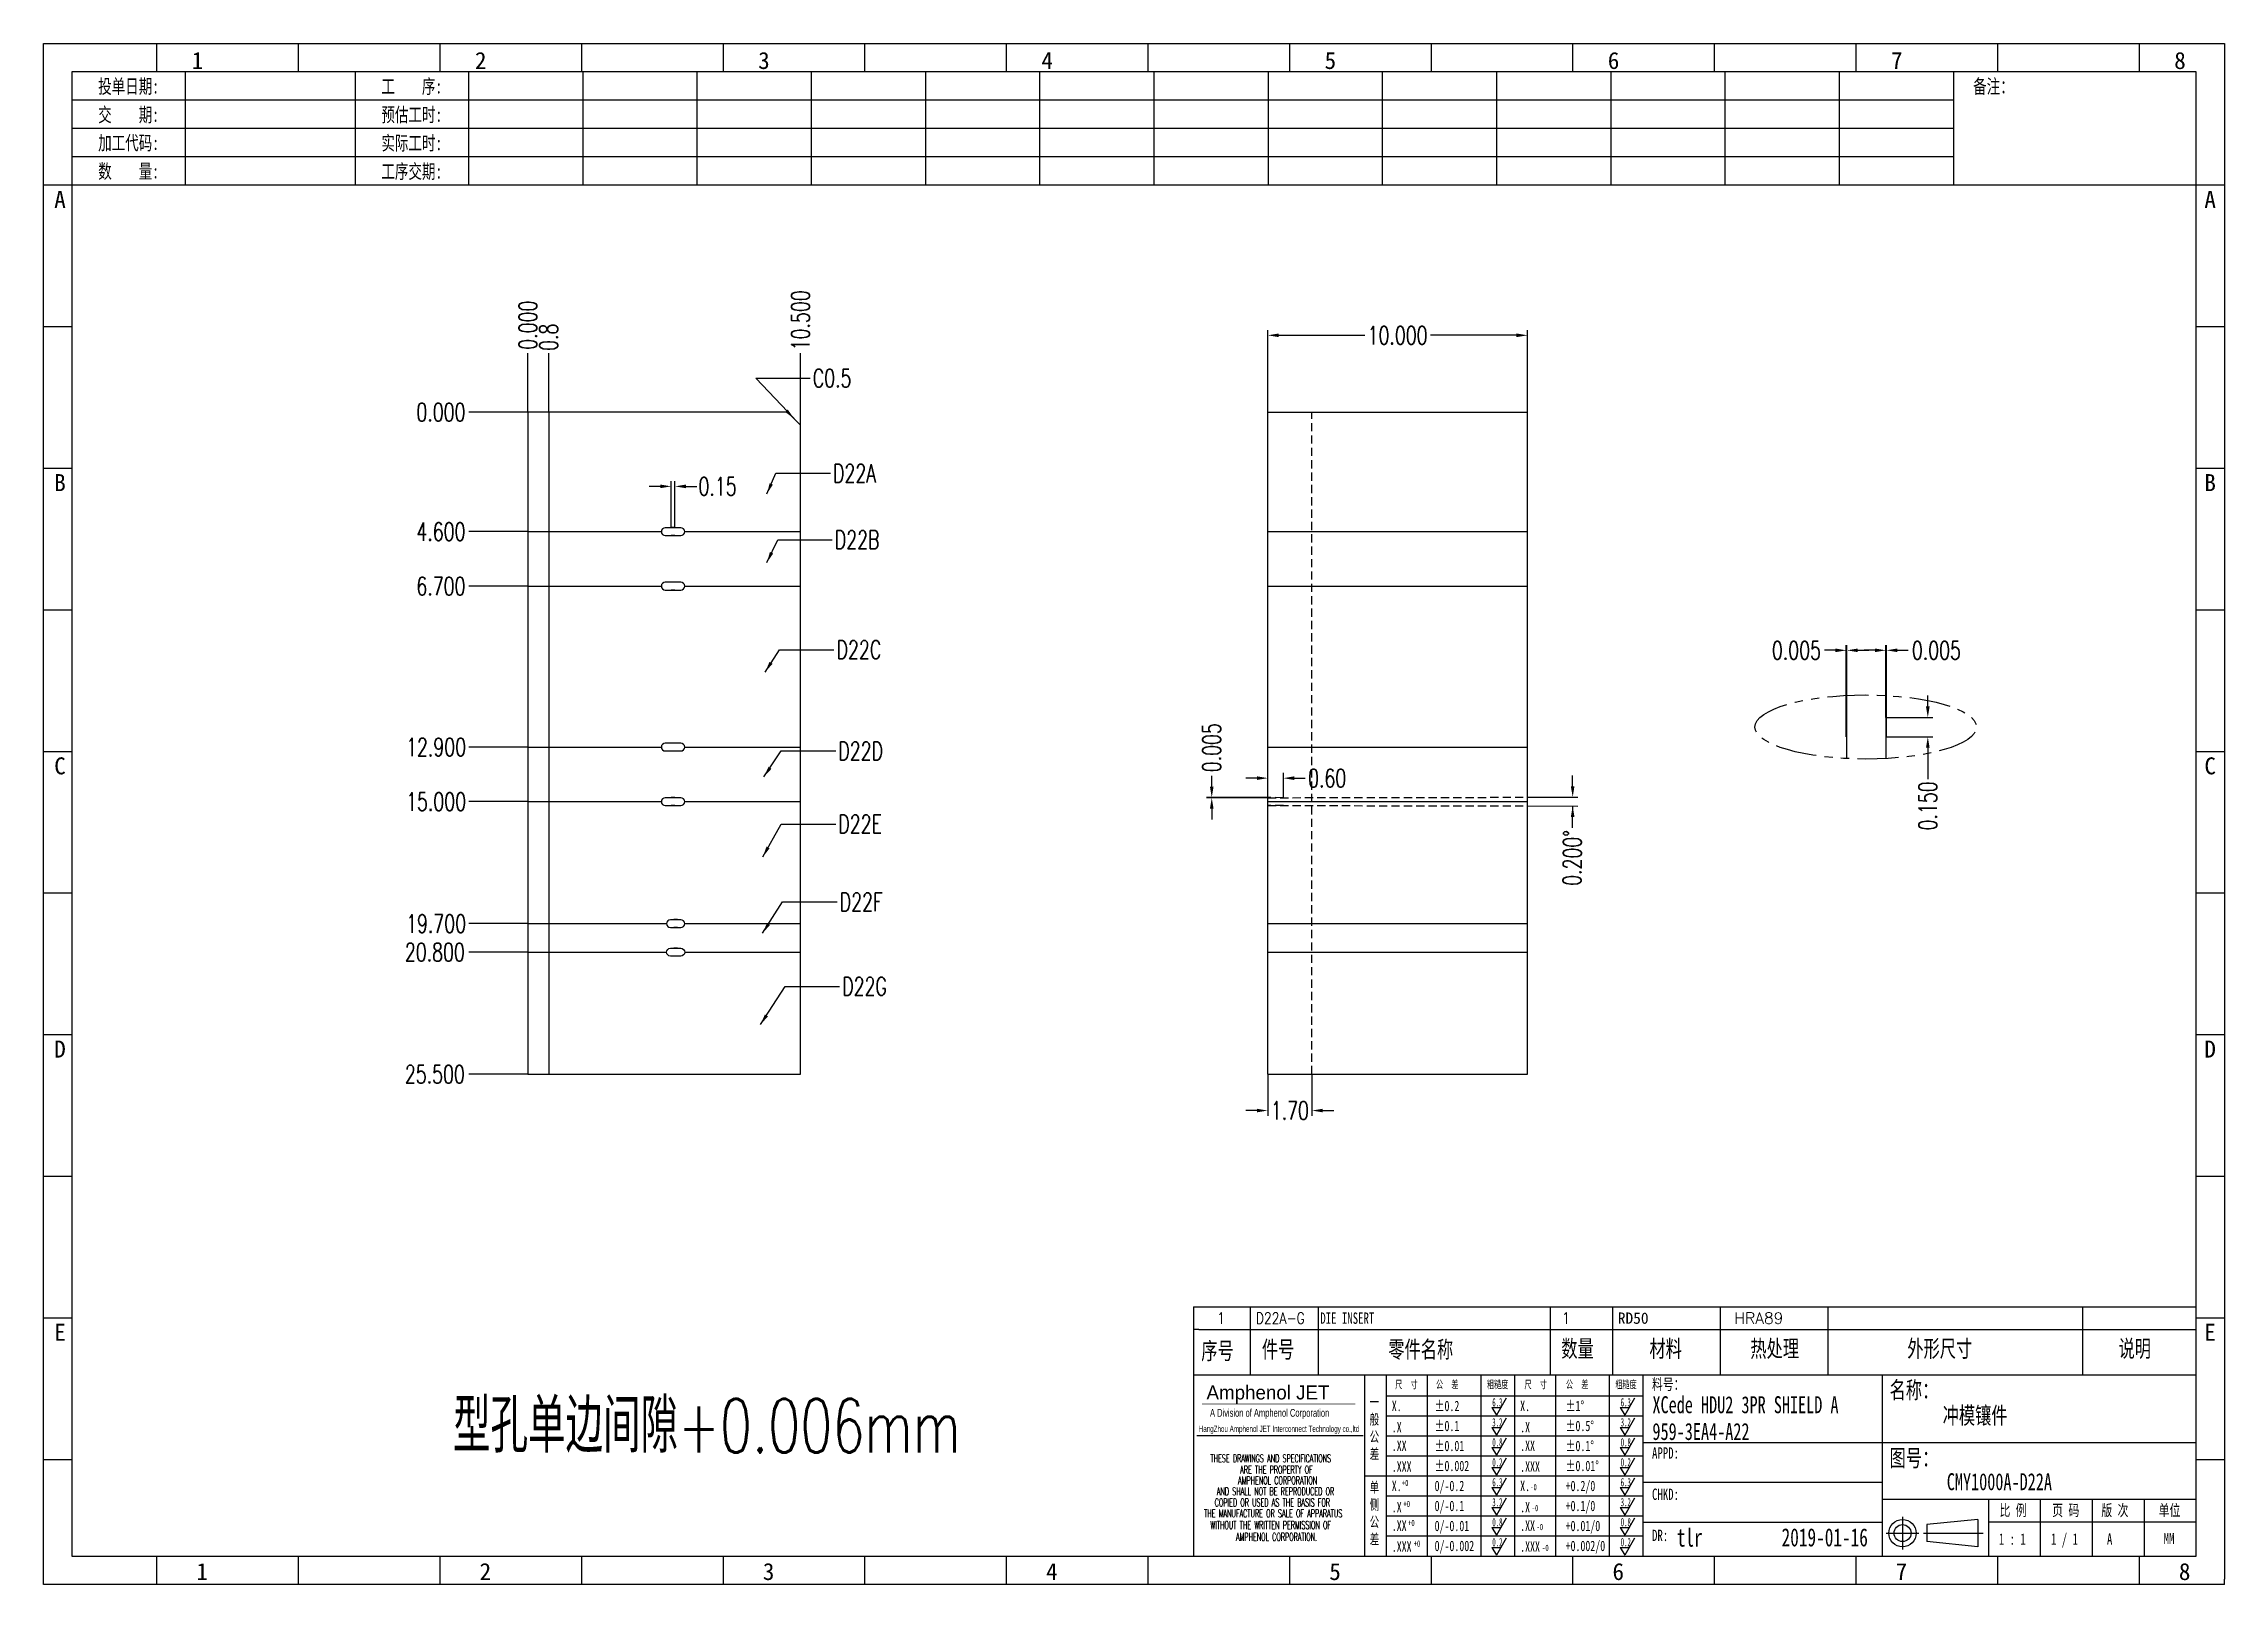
# Model space of a CAD drawing. Header units: millimetres. Extents: x -2852 to 5627, y -2271 to 1849.
# Drawn here: x -2600.2 to -2516.2, y -67.6 to -8.2 of the extents above; entities that cross this region are included whole.
import ezdxf
from ezdxf.enums import TextEntityAlignment as Align

# ---------------------------------------------------------------- set-up
doc = ezdxf.new("R2010")
doc.units = ezdxf.units.MM
doc.header["$PDSIZE"] = 3
doc.linetypes.add('DASHED2', pattern=[9.524999999999999, 6.35, -3.175])
doc.linetypes.add('PHANTOM', pattern=[63.50000000000001, 31.75, -6.35, 6.35, -6.35, 6.35, -6.35])
for name, color, linetype in [('1', 7, 'Continuous'), ('11', 4, 'DASHED2'), ('41', 1, 'Continuous'), ('D03', 7, 'Continuous'), ('PUNCH', 1, 'Continuous')]:
    doc.layers.add(name, color=color, linetype=linetype)
doc.styles.add('CH', font='仿宋_GB2312_0.ttf')
doc.styles.add('jet01', font='simplex.shx', dxfattribs={"width": 0.7, "bigfont": 'hztxt.shx'})
doc.styles.add('jet02', font='simplex.shx', dxfattribs={"width": 0.7})
doc.styles.add('SIMPLEX', font='SIMPLEX')
doc.styles.get("Standard").update_dxf_attribs({"font": '仿宋_GB2312_0.ttf', "width": 0.7})
doc.styles.add('TEXTSTYLE_1', font='TRIUMB.TTF')
doc.styles.add('TEXTSTYLE_2', font='TRIUM.TTF')
doc.styles.add('tk', font='', dxfattribs={"width": 0.7})
doc.styles.add('tk 2', font='仿宋_GB2312_0.ttf', dxfattribs={"width": 0.65})
doc.styles.add('tk 4', font='simplex.shx', dxfattribs={"width": 0.65, "bigfont": 'bigfont.shx'})
doc.styles.get('tk').set_extended_font_data('NSimSun')
doc.dimstyles.new('jet02', dxfattribs={"dimtxt": 3.5, "dimasz": 2.1, "dimexe": 1, "dimexo": 0, "dimgap": 0.5, "dimtad": 0, "dimtoh": 1, "dimdec": 3, "dimzin": 9, "dimdsep": 46, "dimtxsty": 'jet02', "dimcen": 0, "dimclrt": 256, "dimazin": 2, "dimtfac": 1, "dimtdec": 3, "dimtofl": 0, "dimtmove": 0, "dimatfit": 1, "dimfxl": 1, "dimarcsym": 0})

msp = doc.modelspace()

# ---------------------------------------------------------------- texts
at = {"layer": '1', "ltscale": 0.05, "style": 'jet01', "width": 0.7}
msp.add_text('型孔单边间隙+0.006mm', height=2.064003002332356, dxfattribs=at).set_placement((-2584.420259278784, -62.49060454905657))
at = {"layer": '41', "ltscale": 0.05, "char_height": 0.7000000000000001, "attachment_point": 4, "style": 'jet02'}
for s, insert in [('C0.5', (-2570.561991040591, -21.10760470453033)), ('D22A', (-2569.782560809266, -24.77055227090705)), ('D22B', (-2569.714555197849, -27.32996353853514)), ('D22C', (-2569.646575316891, -31.565428520154)), ('D22D', (-2569.578827010091, -35.46757405790004)), ('D22E', (-2569.578955662402, -38.27980360987885)), ('D22F', (-2569.524741578689, -41.28061325826593)), ('D22G', (-2569.429461677408, -44.53233889615103))]:
    msp.add_mtext(s, dxfattribs=dict(at, insert=insert))

# ---------------------------------------------------------------- blocks, each defined once
blk = doc.blocks.new('A3-N')
at = {"layer": '1', "color": 1}
for p, q in [((0, 0), (-1.137e-13, 296.727272727273)), ((-1.137e-13, 296.727272727273), (420, 296.727272727273)), ((21.81818181818181, 291.2727272727275), (21.81818181818181, 296.727272727273)), ((49.09090909090912, 291.2727272727275), (49.09090909090912, 296.727272727273)), ((76.36363636363637, 291.2727272727275), (76.36363636363637, 296.727272727273)), ((103.6363636363636, 291.2727272727275), (103.6363636363636, 296.727272727273)), ((103.6363636363636, 291.2727272727275), (103.6363636363636, 296.727272727273)), ((103.6363636363636, 291.2727272727275), (103.6363636363636, 296.727272727273)), ((130.9090909090909, 291.2727272727275), (130.9090909090909, 296.727272727273)), ((158.1818181818182, 291.2727272727275), (158.1818181818182, 296.727272727273)), ((185.4545454545454, 291.2727272727275), (185.4545454545454, 296.727272727273)), ((212.7272727272726, 291.2727272727275), (212.7272727272726, 296.727272727273)), ((239.9999999999999, 291.2727272727275), (239.9999999999999, 296.727272727273)), ((267.2727272727273, 291.2727272727275), (267.2727272727273, 296.727272727273)), ((294.5454545454545, 291.2727272727275), (294.5454545454545, 296.727272727273)), ((321.8181818181818, 291.2727272727275), (321.8181818181818, 296.727272727273)), ((349.0909090909091, 291.2727272727275), (349.0909090909091, 296.727272727273)), ((376.3636363636364, 291.2727272727275), (376.3636363636364, 296.727272727273)), ((403.6363636363636, 291.2727272727275), (403.6363636363636, 296.727272727273)), ((420, 296.727272727273), (420, 1)), ((5.454545454545439, 269.4545454545457), (0, 269.4545454545457)), ((420, 269.4545454545455), (414.5454545454545, 269.4545454545455)), ((5.454545454545439, 242.1818181818185), (0, 242.1818181818185)), ((420, 242.1818181818182), (414.5454545454545, 242.1818181818182)), ((5.454545454545439, 214.909090909091), (0, 214.909090909091)), ((420, 214.909090909091), (414.5454545454545, 214.909090909091)), ((5.454545454545439, 187.6363636363637), (0, 187.6363636363637)), ((420, 187.6363636363635), (414.5454545454545, 187.6363636363635)), ((5.454545454545439, 160.3636363636365), (0, 160.3636363636365)), ((420, 160.3636363636365), (414.5454545454545, 160.3636363636365)), ((5.454545454545439, 133.090909090909), (0, 133.090909090909)), ((420, 133.090909090909), (414.5454545454545, 133.090909090909)), ((5.454545454545439, 105.818181818182), (0, 105.818181818182)), ((420, 105.8181818181818), (414.5454545454545, 105.8181818181818)), ((5.454545454545439, 78.5454545454545), (0, 78.5454545454545)), ((420, 78.5454545454545), (414.5454545454545, 78.5454545454545)), ((5.454545454545439, 51.27272727272748), (0, 51.27272727272748)), ((420, 51.27272727272725), (414.5454545454545, 51.27272727272725)), ((222.4545454545454, 49.09090909090901), (221.4545454545454, 49.09090909090901)), ((221.4545454545454, 49.09090909090901), (221.4545454545454, 40.36363636363649)), ((222.4545454545454, 49.09090909090901), (414.5454545454545, 49.09090909090901)), ((232.3636363636363, 49.09090909090901), (232.3636363636363, 40.36363636363649)), ((245.4545454545454, 49.09090909090901), (245.4545454545454, 40.36363636363649)), ((290.1818181818181, 49.09090909090901), (290.1818181818181, 40.36363636363649)), ((302.1818181818181, 49.09090909090901), (302.1818181818181, 40.36363636363649)), ((322.9090909090909, 49.09090909090901), (322.9090909090909, 40.36363636363649)), ((343.6363636363636, 49.09090909090901), (343.6363636363636, 40.36363636363649)), ((392.7272727272727, 40.36363636363649), (392.7272727272727, 49.09090909090901)), ((258.5533064032426, 40.3574197317871), (258.5533064032426, 5.442112190846728)), ((266.4545064032425, 40.3574197317871), (266.4545064032425, 5.442112190846728)), ((276.7805791305153, 40.36363636363649), (276.7805791305153, 5.454545454545496)), ((291.1818181818181, 40.36363636363649), (291.1818181818181, 5.448328822696112)), ((301.507851857788, 40.36985299548564), (301.507851857788, 5.46076208639488)), ((308.0078518577881, 40.36363636363649), (308.0078518577881, 5.448328822696112)), ((354.0909090909091, 40.36363636363649), (354.0909090909091, 5.448328822696112)), ((308.0078518577881, 32.39211219084655), (258.5533064032425, 32.39211219084655)), ((308.007851857788, 28.54211219084664), (258.5533064032425, 28.54211219084664)), ((414.5454545454545, 27.27272727272725), (308.0078518577881, 27.27272727272725)), ((5.454545454545439, 24), (0, 24)), ((308.007851857788, 24.69211219084673), (258.5533064032425, 24.69211219084673)), ((420, 24), (414.5454545454545, 24)), ((308.007851857788, 16.99211219084691), (258.5533064032425, 16.99211219084691)), ((354.090909090909, 19.63014700451413), (308.0078518577881, 19.63014700451413)), ((308.007851857788, 13.14211219084655), (258.5533064032425, 13.14211219084655)), ((414.5454545454545, 16.36363636363649), (354.090909090909, 16.36363636363649)), ((374.5454545454545, 16.36363636363649), (374.5454545454545, 5.454545454545496)), ((384.5454545454545, 16.36363636363649), (384.5454545454545, 5.454545454545496)), ((394.5454545454545, 16.36363636363649), (394.5454545454545, 5.454545454545496)), ((404.5454545454545, 16.36363636363649), (404.5454545454545, 5.454545454545496)), ((308.007851857788, 9.292112190846638), (258.5533064032425, 9.292112190846638)), ((308.0078518577881, 11.99378336815062), (354.090909090909, 11.99378336815062)), ((372.5072927407152, 12.48573881854281), (362.6891109225334, 11.50392063672462)), ((362.6891109225334, 11.50392063672462), (362.6891109225334, 8.231193363997136)), ((372.5072927407152, 12.48573881854281), (372.5072927407152, 7.249375182178937)), ((414.5454545454545, 12), (374.5454545454545, 12)), ((21.81818181818181, 0), (21.81818181818181, 5.454545454545496)), ((49.09090909090912, 0), (49.09090909090912, 5.454545454545496)), ((76.36363636363637, 0), (76.36363636363637, 5.454545454545496)), ((103.6363636363636, 0), (103.6363636363636, 5.454545454545496)), ((130.9090909090909, 0), (130.9090909090909, 5.454545454545496)), ((158.1818181818182, 0), (158.1818181818182, 5.454545454545496)), ((185.4545454545454, 0), (185.4545454545454, 5.454545454545496)), ((212.7272727272726, 0), (212.7272727272726, 5.454545454545496)), ((239.9999999999999, 0), (239.9999999999999, 5.454545454545496)), ((267.2727272727273, 0), (267.2727272727273, 5.454545454545496)), ((294.5454545454545, 0), (294.5454545454545, 5.454545454545496)), ((321.8181818181818, 0), (321.8181818181818, 5.454545454545496)), ((349.0909090909091, 0), (349.0909090909091, 5.454545454545496)), ((372.5072927407152, 7.249375182178937), (362.6891109225334, 8.231193363997136)), ((376.3636363636364, 0), (376.3636363636364, 5.454545454545496)), ((403.6363636363636, 0), (403.6363636363636, 5.454545454545496)), ((1, 0), (0, 0)), ((420, 0), (1, 0)), ((420, 0), (420, 1))]:
    blk.add_line(p, q, dxfattribs=at)
at = {"layer": '1'}
for p, q in [((414.5454545454545, 278.1818181818185), (414.5454545454545, 284.727272727273)), ((221.4545454545453, 40.36363636363649), (221.4545454545453, 5.448328822696112)), ((221.4545454545454, 40.36363636363649), (414.5454545454545, 40.36363636363649)), ((221.4545454545454, 40.36363636363649), (414.5454545454545, 40.36363636363649)), ((254.407851857788, 40.36363636363649), (254.407851857788, 5.448328822696112)), ((283.2805791305153, 40.36363636363649), (283.2805791305153, 5.454545454545496)), ((308.0078518577881, 36.24211219084668), (258.5533064032426, 36.24211219084668)), ((222.078011209506, 28.66548396405597), (254.1239750826701, 28.66548396405597)), ((308.007851857788, 20.84211219084682), (254.407851857788, 20.84211219084682))]:
    blk.add_line(p, q, dxfattribs=at)
at = {"layer": '1', "color": 1, "ltscale": 0.05}
for p, q in [((278.9299581238985, 34.0447329354688), (279.7890684973445, 32.55671011935056)), ((278.9299581238985, 34.0447329354688), (280.6481788707906, 34.0447329354688)), ((281.6833519161668, 35.83770524468628), (279.7890684973445, 32.55671011935056)), ((303.6572308511712, 34.05094956731796), (304.5163412246172, 32.56292675119994)), ((303.6572308511712, 34.05094956731796), (305.3754515980633, 34.05094956731796)), ((306.4106246434395, 35.84392187653566), (304.5163412246172, 32.56292675119994)), ((278.9299581238985, 30.19473293546866), (279.7890684973445, 28.70671011935065)), ((278.9299581238985, 30.19473293546866), (280.6481788707906, 30.19473293546866)), ((281.6833519161668, 31.98770524468637), (279.7890684973445, 28.70671011935065)), ((303.6572308511712, 30.20094956731782), (305.3754515980633, 30.20094956731782)), ((303.6572308511712, 30.20094956731782), (304.5163412246172, 28.71292675120003)), ((306.4106246434395, 31.99392187653552), (304.5163412246172, 28.71292675120003)), ((278.9299581238985, 26.34473293546853), (279.7890684973445, 24.85671011935074)), ((278.9299581238985, 26.34473293546853), (280.6481788707906, 26.34473293546853)), ((281.6833519161668, 28.13770524468623), (279.7890684973445, 24.85671011935074)), ((303.6572308511712, 26.35094956731791), (304.5163412246172, 24.86292675120012)), ((303.6572308511712, 26.35094956731791), (305.3754515980633, 26.35094956731791)), ((306.4106246434395, 28.14392187653539), (304.5163412246172, 24.86292675120012)), ((278.9299581238986, 22.49473293546862), (280.6481788707906, 22.49473293546862)), ((278.9299581238986, 22.49473293546862), (279.7890684973445, 21.00671011935083)), ((281.6833519161669, 24.28770524468609), (279.7890684973445, 21.00671011935083)), ((303.6572308511713, 22.500949567318), (305.3754515980633, 22.500949567318)), ((303.6572308511713, 22.500949567318), (304.5163412246172, 21.01292675119998)), ((306.4106246434396, 24.29392187653548), (304.5163412246172, 21.01292675119998)), ((278.9299581238985, 18.65716619916748), (279.7890684973445, 17.16914338304923)), ((278.9299581238985, 18.65716619916748), (280.6481788707906, 18.65716619916748)), ((281.6833519161668, 20.45013850838495), (279.7890684973445, 17.16914338304923)), ((303.6572308511712, 18.66338283101663), (304.5163412246172, 17.17536001489862)), ((303.6572308511712, 18.66338283101663), (305.3754515980633, 18.66338283101663)), ((306.4106246434395, 20.45635514023434), (304.5163412246172, 17.17536001489862)), ((278.9299581238985, 14.80716619916734), (280.6481788707906, 14.80716619916734)), ((278.9299581238985, 14.80716619916734), (279.7890684973445, 13.31914338304932)), ((281.6833519161668, 16.60013850838504), (279.7890684973445, 13.31914338304932)), ((281.6833519161668, 12.75013850838513), (279.7890684973445, 9.469143383049413)), ((303.6572308511712, 14.8133828310165), (305.3754515980633, 14.8133828310165)), ((303.6572308511712, 14.8133828310165), (304.5163412246172, 13.32536001489871)), ((306.4106246434395, 16.60635514023443), (304.5163412246172, 13.32536001489871)), ((306.4106246434395, 12.75635514023429), (304.5163412246172, 9.475360014898797)), ((278.9299581238985, 10.95716619916743), (279.7890684973445, 9.469143383049413)), ((278.9299581238985, 10.95716619916743), (280.6481788707906, 10.95716619916743)), ((281.6833519161669, 8.900138508384998), (279.7890684973445, 5.619143383049504)), ((303.6572308511712, 10.96338283101659), (304.5163412246172, 9.475360014898797)), ((303.6572308511712, 10.96338283101659), (305.3754515980633, 10.96338283101659)), ((306.4106246434396, 8.906355140234155), (304.5163412246172, 5.625360014898661)), ((278.9299581238986, 7.107166199167295), (279.7890684973445, 5.619143383049504)), ((278.9299581238986, 7.107166199167295), (280.6481788707906, 7.107166199167295)), ((303.6572308511713, 7.113382831016679), (305.3754515980633, 7.113382831016679)), ((303.6572308511713, 7.113382831016679), (304.5163412246172, 5.625360014898661))]:
    blk.add_line(p, q, dxfattribs=at)
at = {"layer": '1', "color": 1, "ltscale": 0.1}
for p, q in [((358.0108954362773, 13.02266127826078), (358.0108954362773, 6.712452722460966)), ((354.8557911583774, 9.867557000360875), (361.1659997141771, 9.867557000360875)), ((362.0281558149244, 9.867557000360875), (373.5435556636946, 9.867557000360875))]:
    blk.add_line(p, q, dxfattribs=at)
at = {"layer": '1'}
blk.add_lwpolyline([(221.4545454545454, 5.454545454545496), (414.5454545454545, 5.454545454545496), (414.5454545454545, 291.2727272727275), (5.454545454545439, 291.2727272727275), (5.454545454545439, 5.454545454545496), (414.5454545454545, 5.454545454545496)], dxfattribs=at)
at = {"layer": '1', "color": 7, "linetype": 'Continuous', "const_width": 0.1226888131764706}
blk.add_lwpolyline([(223.1113736209838, 34.73829198961903), (252.5976580518006, 34.75891537479356)], dxfattribs=at)
at = {"layer": '1', "color": 1}
for radius in [2.618181818181819, 1.636363636363637]:
    blk.add_circle((358.0108954362773, 9.867557000360875), radius, dxfattribs=at)
at = {"layer": '41'}
for p, q in [((27.27272727272725, 291.2727272727275), (27.27272727272725, 269.4545454545455)), ((60, 291.2727272727275), (60, 269.4545454545455)), ((81.81818181818187, 291.2727272727275), (81.81818181818187, 269.4545454545455)), ((103.8181818181819, 291.2727272727275), (103.8181818181819, 269.4545454545455)), ((125.8181818181819, 291.2727272727275), (125.8181818181819, 269.4545454545455)), ((147.8181818181819, 291.2727272727275), (147.8181818181819, 269.4545454545455)), ((169.8181818181819, 291.2727272727275), (169.8181818181819, 269.4545454545455)), ((191.8181818181819, 291.2727272727275), (191.8181818181819, 269.4545454545455)), ((213.8181818181819, 291.2727272727275), (213.8181818181819, 269.4545454545455)), ((235.8181818181819, 291.2727272727275), (235.8181818181819, 269.4545454545455)), ((257.8181818181819, 291.2727272727275), (257.8181818181819, 269.4545454545455)), ((279.8181818181819, 291.2727272727275), (279.8181818181819, 269.4545454545455)), ((301.8181818181819, 291.2727272727275), (301.8181818181819, 269.4545454545455)), ((323.8181818181819, 291.2727272727275), (323.8181818181819, 269.4545454545455)), ((345.8181818181819, 291.2727272727275), (345.8181818181819, 269.4545454545455)), ((367.8181818181819, 291.2727272727275), (367.8181818181819, 269.4545454545455)), ((367.8181818181819, 285.8181818181813), (5.454545454545439, 285.8181818181813)), ((367.8181818181819, 280.3636363636363), (5.454545454545439, 280.3636363636363)), ((367.8181818181819, 274.909090909091), (5.454545454545439, 274.909090909091)), ((414.5454545454545, 269.4545454545455), (5.454545454545439, 269.4545454545455))]:
    blk.add_line(p, q, dxfattribs=at)
at = {"layer": '1', "color": 1}
for s, p in [('1', (29.63530941581428, 295.1123888848929)), ('2', (84.18076396126878, 295.1123888848929)), ('3', (138.7262185067234, 295.1123888848929)), ('4', (193.271673052178, 295.1123888848929)), ('5', (247.8171275976326, 295.1123888848929)), ('6', (302.3625821430873, 295.1123888848929)), ('7', (356.9080366885418, 295.1123888848929)), ('8', (411.4534912339963, 295.1123888848929)), ('1', (30.53376213725682, 4.109109966493634)), ('2', (85.07921668271138, 4.109109966493634)), ('3', (139.624671228166, 4.109109966493634)), ('4', (194.1701257736206, 4.109109966493634)), ('5', (248.7155803190752, 4.109109966493634)), ('6', (303.2610348645297, 4.109109966493634)), ('7', (357.8064894099844, 4.109109966493634)), ('8', (412.3519439554389, 4.109109966493634))]:
    blk.add_text(s, height=3.272727272727274, dxfattribs=at).set_placement(p, align=Align.TOP_CENTER)
at = {"layer": '1', "style": 'tk', "width": 0.7}
for s, p in [('投单日期:', (16.36363636363637, 288.5454545454547)), ('工    序:', (70.90909090909093, 288.5454545454547)), ('备注：', (375.5147948247711, 288.5454545454547)), ('交    期:', (16.36363636363637, 283.0909090909092)), ('预估工时:', (70.90909090909093, 283.0909090909092)), ('加工代码:', (16.36363636363637, 277.636363636364)), ('实际工时:', (70.90909090909093, 277.636363636364)), ('数    量:', (16.36363636363637, 272.1818181818185)), ('工序交期:', (70.90909090909093, 272.1818181818185))]:
    blk.add_text(s, height=2.727272727272729, dxfattribs=at).set_placement(p, align=Align.MIDDLE)
at = {"layer": '1', "color": 1}
for s, p in [('A', (2.041132988350569, 268.3636363636365)), ('B', (2.041132988350569, 213.818181818182)), ('C', (2.041132988350569, 159.2727272727275)), ('D', (2.041132988350569, 104.727272727273)), ('E', (2.041132988350569, 50.18181818181824))]:
    blk.add_text(s, height=3.272727272727274, dxfattribs=at).set_placement(p, align=Align.TOP_LEFT)
for s, p in [('A', (418.3686359584093, 268.3636363636365)), ('B', (418.3686359584093, 213.818181818182)), ('C', (418.3686359584093, 159.2727272727275)), ('D', (418.3686359584093, 104.727272727273)), ('E', (418.3686359584093, 50.18181818181824))]:
    blk.add_text(s, height=3.272727272727274, dxfattribs=at).set_placement(p, align=Align.TOP_RIGHT)
at = {"layer": '1', "color": 1, "style": 'tk 2', "width": 0.7}
for s, height, p in [('序号', 3.272727272727274, (222.962135644129, 43.33985607702903)), ('件号', 3.272727272727274, (234.6224158660388, 43.61440924847011)), ('零件名称', 3.272727272727274, (258.9738281029415, 43.61440924847011)), ('数量', 3.272727272727274, (292.3009829296947, 43.78483628501181)), ('材料', 3.272727272727274, (309.2739214554018, 43.78483628501181)), ('热处理', 3.272727272727274, (328.7070878065233, 43.78483628501181)), ('外形尺寸', 3.272727272727274, (358.9376346335126, 43.78483628501181)), ('说明', 3.272727272727274, (399.6097072413983, 43.78483628501181)), ('料号：', 2.181818181818183, (309.7658271970382, 37.45954108692649)), ('名称：', 3.272727272727274, (355.5231066597263, 35.79338301822736)), ('图号：', 3.272727272727274, (355.5231066597263, 22.70247392731835)), ('比 例', 2.181818181818183, (376.6911089399466, 13.18418475139106)), ('页 码', 2.181818181818183, (386.8536147548751, 13.18418475139106)), ('版 次', 2.181818181818183, (396.3076027794413, 13.18418475139106)), ('单位', 2.181818181818183, (407.3517163997279, 13.18418475139106))]:
    blk.add_text(s, height=height, dxfattribs=at).set_placement(p)
at = {"layer": '1', "color": 7, "linetype": 'Continuous', "style": 'TEXTSTYLE_1'}
blk.add_text('Amphenol JET', height=2.7, dxfattribs=at).set_placement((223.9636819687457, 35.61006150317007))
at = {"layer": '1', "color": 7, "linetype": 'Continuous'}
for s, height, style, width, p in [('A Division of Amphenol Corporation', 1.5, 'TEXTSTYLE_2', 0.7, (224.6381165087084, 32.28510410858235)), ('HangZhou Amphenol JET Interconnect Technology co.,ltd ', 1.2, 'TEXTSTYLE_2', 0.6, (222.4671767804221, 29.35692376858856)), ('THESE DRAWINGS AND SPECIFICATIONS', 1.5, 'tk 4', 0.6, (224.7255925873031, 23.51550249895172)), ('ARE THE PROPERTY OF', 1.5, 'tk 4', 0.6, (230.4510705355385, 21.3524375236459)), ('AND SHALL NOT BE REPRODUCED OR', 1.5, 'tk 4', 0.6, (225.9524807190679, 17.17395310623647)), ('AMPHENOL CORPORATION', 1.5, 'tk 4', 0.6, (230.0421078249503, 19.26534894064253)), ('THE MANUFACTURE OR SALE OF APPARATUS', 1.5, 'tk 4', 0.6, (223.4987044555384, 12.91776978304506)), ('COPIED OR USED AS THE BASIS FOR', 1.5, 'tk 4', 0.6, (225.5435180084796, 15.01941263724575)), ('WITHOUT THE WRITTEN PERMISSION OF', 1.5, 'tk 4', 0.6, (224.7255925873031, 10.66546506164536)), ('AMPHENOL CORPORATION.', 1.5, 'tk 4', 0.6, (229.633145114362, 8.400974041230484))]:
    blk.add_text(s, height=height, dxfattribs=dict(at, style=style, width=width)).set_placement(p)
at = {"layer": '1', "color": 1, "style": 'tk 2', "width": 0.7}
for s, p in [('X.', (259.6442154941517, 34.3651466407091)), ('%%P0.2', (267.8961096073262, 34.3651466407091)), ('X.', (284.3714882214244, 34.3651466407091)), ('%%P1%%D', (293.1233823345989, 34.3651466407091)), ('.X', (259.6442154941517, 30.27583852780708)), ('%%P0.1', (267.8961096073262, 30.51514664070919)), ('.X', (284.3714882214244, 30.27583852780708)), ('%%P0.5%%D', (293.1233823345989, 30.51514664070919)), ('.XX', (259.6442154941517, 26.70791418910039)), ('%%P0.01', (267.8961096073262, 26.66514664070905)), ('.XX', (284.3714882214244, 26.70791418910039)), ('%%P0.1%%D', (293.1233823345989, 26.66514664070905)), ('.XXX', (259.6442154941517, 22.68377883751282)), ('%%P0.002', (267.8961096073262, 22.81514664070892)), ('.XXX', (284.3714882214244, 22.68377883751282)), ('%%P0.01%%D', (293.1233823345989, 22.81514664070892)), ('X.', (259.6442154941517, 18.96514664070901)), ('0/-0.2', (267.8961096073262, 18.96514664070901)), ('X.', (284.3714882214244, 18.96514664070901)), ('+0.2/0', (293.1233823345989, 18.96514664070901)), ('.X', (259.6442154941517, 14.87583852780699)), ('0/-0.1', (267.8961096073262, 15.1151466407091)), ('.X', (284.3714882214244, 14.87583852780699)), ('+0.1/0', (293.1233823345989, 15.1151466407091)), ('.XX', (259.6442154941517, 11.30791418910053)), ('0/-0.01', (267.8961096073262, 11.26514664070919)), ('0/-0.002', (267.8961096073262, 7.415146640709281)), ('.XX', (284.3714882214244, 11.3079141891003)), ('+0.01/0', (293.1233823345989, 11.26514664070919)), ('+0.002/0', (293.1233823345989, 7.415146640709054)), ('.XXX', (259.6442154941517, 7.283778837512727)), ('.XXX', (284.3714882214244, 7.283778837512727))]:
    blk.add_text(s, height=2, dxfattribs=at).set_placement(p, align=Align.MIDDLE_LEFT)
at = {"layer": '1', "color": 1, "ltscale": 0.05, "style": 'tk 2', "width": 0.5}
for s, p in [('6.3', (279.0080185513375, 34.26219237617852)), ('6.3', (303.7352912786102, 34.2684090080279)), ('3.2', (279.0080185513375, 30.41219237617861)), ('3.2', (303.7352912786102, 30.41840900802799)), ('0.8', (279.0080185513375, 26.5621923761787)), ('0.8', (303.7352912786102, 26.56840900802808)), ('0.2', (279.0080185513376, 22.71219237617879)), ('0.2', (303.7352912786102, 22.71840900802795)), ('6.3', (279.0080185513375, 18.87462563987719)), ('6.3', (303.7352912786102, 18.88084227172658)), ('3.2', (279.0080185513375, 15.02462563987729)), ('0.8', (279.0080185513375, 11.17462563987738)), ('3.2', (303.7352912786102, 15.03084227172667)), ('0.8', (303.7352912786102, 11.18084227172676)), ('0.2', (279.0080185513376, 7.324625639877468)), ('0.2', (303.7352912786102, 7.330842271726624))]:
    blk.add_text(s, height=1.6, dxfattribs=at).set_placement(p)
at = {"layer": '1', "style": 'tk 2', "width": 0.7}
for s, p in [('APPD:', (309.7658271970382, 24.21280003246193)), ('CHKD:', (309.7658271970382, 16.26871733051735)), ('DR:', (309.7658271970382, 8.352028017200155))]:
    blk.add_text(s, height=2.181818181818183, dxfattribs=at).set_placement(p)
at = {"layer": '1', "color": 7, "style": 'tk 2', "width": 0.7}
blk.add_text('MM', height=2.181818181818183, dxfattribs=at).set_placement((408.3083430900591, 7.745170642381709))
at = {"layer": '1', "color": 1, "ltscale": 0.05, "char_height": 1.5, "width": 6.362710251845783, "attachment_point": 1, "style": 'tk 2'}
for s, insert in [('尺  寸', (260.3100417986311, 39.24724782872227)), ('公  差', (268.1683375858567, 39.24724782872227)), ('粗糙度', (277.9841881743384, 39.25346446057165)), ('尺  寸', (285.2004682743961, 39.25346446057165)), ('公  差', (293.1791607515423, 39.25346446057165)), ('粗糙度', (302.7114609016111, 39.25968109242103))]:
    blk.add_mtext(s, dxfattribs=dict(at, insert=insert))
at = {"layer": '1', "ltscale": 0.05, "char_height": 2, "width": 2.519472452307582, "attachment_point": 1, "style": 'tk 2'}
for s, insert in [('一般公差', (255.3925467121144, 36.11108828672468)), ('单侧公差', (255.3925467121144, 19.70904798929109))]:
    blk.add_mtext(s, dxfattribs=dict(at, insert=insert))
at = {"layer": '1', "color": 1, "ltscale": 0.05, "char_height": 1.2, "width": 5.139636114639416, "attachment_point": 1, "line_spacing_factor": 0.8, "style": 'tk 2'}
for s, insert in [('+0', (261.5803222918144, 20.1319465341362)), ('-0', (286.3075950190871, 19.32990998840887)), ('+0', (261.8822215191649, 16.0936943485699)), ('-0', (286.6094942464376, 15.29165780284256)), ('+0', (262.7858324523422, 12.44976780148727)), ('+0', (263.8655171311734, 8.444668976114372)), ('-0', (287.513105179615, 11.64773125575994)), ('-0', (288.5927898584462, 7.642632430387039))]:
    blk.add_mtext(s, dxfattribs=dict(at, insert=insert))
at = {"layer": '1', "style": 'tk 2', "width": 0.7}
for tag, p in [('PATR-NO1', (309.8442762065071, 32.96466886658663)), ('TITLE', (365.7412706443896, 30.89524741954369)), ('PATR-NO2', (309.8442762065071, 27.80971620095852)), ('DWG-NO:', (366.5370198021644, 18.13566907666473))]:
    blk.add_attdef(tag, p, '', height=3.272727272727274, dxfattribs=at)
at = {"layer": '1', "color": 1, "style": 'tk 2', "width": 0.7}
for tag, p in [('DRAW', (314.5467013720506, 7.27156568758619)), ('DATE', (334.7189542059101, 7.318443984077476))]:
    blk.add_attdef(tag, p, '', height=3.490909090909092, dxfattribs=at)
at = {"layer": '1', "style": 'tk 2', "width": 0.7}
for tag, p in [('SCALE', (376.5540629108575, 8.727272727272748)), ('SHEET', (386.6026757474432, 8.721056095423364)), ('REV', (397.380716522429, 8.727272727272748))]:
    blk.add_attdef(tag, text='', height=2.181818181818183, dxfattribs=at).set_placement(p, align=Align.MIDDLE_LEFT)
blk = doc.blocks.new('FB3')
at = {"layer": '1', "color": 1}
for p, q in [((0, 4.363636363636374), (193.0909090909092, 4.363636363636374)), ((0, 4.363636363636374), (0, 0)), ((10.90909090909088, 4.363636363636374), (10.90909090909088, -5.68e-14)), ((24, 4.363636363636374), (24, -5.68e-14)), ((68.72727272727275, 4.363636363636374), (68.72727272727275, -5.68e-14)), ((80.72727272727275, 4.363636363636374), (80.72727272727275, -5.68e-14)), ((101.4545454545455, 4.363636363636374), (101.4545454545455, -5.68e-14)), ((122.1818181818182, 4.363636363636374), (122.1818181818182, -5.68e-14)), ((171.2727272727273, -5.68e-14), (171.2727272727273, 4.363636363636317))]:
    blk.add_line(p, q, dxfattribs=at)
at = {"layer": '1'}
for tag, style, p in [('ITEM', 'SIMPLEX', (4.363636363636374, 2.181818181818187)), ('PARTNO', 'SIMPLEX', (12, 2.181818181818187)), ('QTY', 'SIMPLEX', (74.18181818181824, 2.181818181818187)), ('MATL', 'CH', (81.71599757421586, 2.181818181818187)), ('FINISH', 'SIMPLEX', (104.1727344116605, 2.18181818181813)), ('SPEC', 'SIMPLEX', (130.909090909091, 2.18181818181813)), ('REMARK', 'SIMPLEX', (174.0617674958546, 2.18181818181813))]:
    blk.add_attdef(tag, text='', height=2.181818181818183, dxfattribs=dict(at, style=style)).set_placement(p, align=Align.MIDDLE_LEFT)
at = {"layer": '1', "style": 'tk', "width": 0.7}
blk.add_attdef('DIE', text='', height=2.181818181818183, dxfattribs=at).set_placement((24.43013773532971, 2.181818181818187), align=Align.MIDDLE_LEFT)
blk = doc.blocks.new('*D912')
at = {"layer": '41', "ltscale": 0.05}
blk.add_line((-1666.32822249454, -2474.847262319333), (-1668.598612475544, -2474.847262319333), dxfattribs=at)
at = {"layer": 'Defpoints', "color": 0, "ltscale": 0.05}
for p in [(-1668.598612475544, -2474.847262319333), (-1666.32822249454, -2474.847262319333), (-1666.32822249454, -2474.847262319333)]:
    blk.add_point(p, dxfattribs=at)
at = {"layer": '41', "ltscale": 0.05, "insert": (-1669.678612475544, -2474.847262319333), "char_height": 0.7000000000000001, "attachment_point": 5, "style": 'jet02'}
blk.add_mtext('0.000', dxfattribs=at)
blk = doc.blocks.new('*D913')
at = {"layer": '41', "ltscale": 0.05}
blk.add_line((-1666.32822249454, -2500.347262319614), (-1668.598612475544, -2500.347262319614), dxfattribs=at)
at = {"layer": 'Defpoints', "color": 0, "ltscale": 0.05}
for p in [(-1666.32822249454, -2474.847262319333), (-1668.598612475544, -2500.347262319614), (-1666.32822249454, -2500.347262319614)]:
    blk.add_point(p, dxfattribs=at)
at = {"layer": '41', "ltscale": 0.05, "insert": (-1669.911945808877, -2500.347262319614), "char_height": 0.7000000000000001, "attachment_point": 5, "style": 'jet02'}
blk.add_mtext('25.500', dxfattribs=at)
blk = doc.blocks.new('*D914')
at = {"layer": '41', "ltscale": 0.05}
blk.add_line((-1666.32822249454, -2474.847262319333), (-1666.32822249454, -2472.576872338328), dxfattribs=at)
at = {"layer": 'Defpoints', "color": 0, "ltscale": 0.05}
for p in [(-1666.32822249454, -2472.576872338328), (-1666.32822249454, -2474.847262319333), (-1666.32822249454, -2474.847262319333)]:
    blk.add_point(p, dxfattribs=at)
at = {"layer": '41', "ltscale": 0.05, "insert": (-1666.328222494539, -2471.496872338329), "char_height": 0.7000000000000001, "attachment_point": 5, "rotation": 90, "style": 'jet02'}
blk.add_mtext('0.000', dxfattribs=at)
blk = doc.blocks.new('*D915')
at = {"layer": '41', "ltscale": 0.05}
blk.add_line((-1655.82822249454, -2475.347262319333), (-1655.82822249454, -2472.576872338328), dxfattribs=at)
at = {"layer": 'Defpoints', "color": 0, "ltscale": 0.05}
for p in [(-1655.82822249454, -2472.576872338328), (-1666.32822249454, -2474.847262319333), (-1655.82822249454, -2475.347262319333)]:
    blk.add_point(p, dxfattribs=at)
at = {"layer": '41', "ltscale": 0.05, "insert": (-1655.82822249454, -2471.310205671662), "char_height": 0.7000000000000001, "attachment_point": 5, "rotation": 90, "style": 'jet02'}
blk.add_mtext('10.500', dxfattribs=at)
blk = doc.blocks.new('*D916')
at = {"layer": '41', "ltscale": 0.05}
blk.add_line((-1665.52822249454, -2474.847262319333), (-1665.52822249454, -2472.576872338328), dxfattribs=at)
at = {"layer": 'Defpoints', "color": 0, "ltscale": 0.05}
for p in [(-1665.52822249454, -2472.576872338328), (-1666.32822249454, -2474.847262319333), (-1665.52822249454, -2474.847262319333)]:
    blk.add_point(p, dxfattribs=at)
at = {"layer": '41', "ltscale": 0.05, "insert": (-1665.528222494539, -2471.963539004996), "char_height": 0.7000000000000001, "attachment_point": 5, "rotation": 90, "style": 'jet02'}
blk.add_mtext('0.8', dxfattribs=at)
blk = doc.blocks.new('*D917')
at = {"layer": '41', "ltscale": 0.05}
blk.add_line((-1666.32822249454, -2479.447262319475), (-1668.598612475544, -2479.447262319475), dxfattribs=at)
at = {"layer": 'Defpoints', "color": 0, "ltscale": 0.05}
for p in [(-1666.32822249454, -2474.847262319333), (-1668.598612475544, -2479.447262319475), (-1666.32822249454, -2479.447262319475)]:
    blk.add_point(p, dxfattribs=at)
at = {"layer": '41', "ltscale": 0.05, "insert": (-1669.678612475544, -2479.447262319475), "char_height": 0.7000000000000001, "attachment_point": 5, "style": 'jet02'}
blk.add_mtext('4.600', dxfattribs=at)
blk = doc.blocks.new('*D918')
at = {"layer": '41', "ltscale": 0.05}
blk.add_line((-1666.32822249454, -2481.547262319472), (-1668.598612475544, -2481.547262319472), dxfattribs=at)
at = {"layer": 'Defpoints', "color": 0, "ltscale": 0.05}
for p in [(-1666.32822249454, -2474.847262319333), (-1668.598612475544, -2481.547262319472), (-1666.32822249454, -2481.547262319472)]:
    blk.add_point(p, dxfattribs=at)
at = {"layer": '41', "ltscale": 0.05, "insert": (-1669.678612475544, -2481.547262319472), "char_height": 0.7000000000000001, "attachment_point": 5, "style": 'jet02'}
blk.add_mtext('6.700', dxfattribs=at)
blk = doc.blocks.new('*D919')
at = {"layer": '41', "ltscale": 0.05}
blk.add_line((-1666.32822249454, -2487.747262319475), (-1668.598612475544, -2487.747262319475), dxfattribs=at)
at = {"layer": 'Defpoints', "color": 0, "ltscale": 0.05}
for p in [(-1666.32822249454, -2474.847262319333), (-1668.598612475544, -2487.747262319475), (-1666.32822249454, -2487.747262319475)]:
    blk.add_point(p, dxfattribs=at)
at = {"layer": '41', "ltscale": 0.05, "insert": (-1669.86527914221, -2487.747262319475), "char_height": 0.7000000000000001, "attachment_point": 5, "style": 'jet02'}
blk.add_mtext('12.900', dxfattribs=at)
blk = doc.blocks.new('*D920')
at = {"layer": '41', "ltscale": 0.05}
blk.add_line((-1666.32822249454, -2489.847262319472), (-1668.598612475544, -2489.847262319472), dxfattribs=at)
at = {"layer": 'Defpoints', "color": 0, "ltscale": 0.05}
for p in [(-1666.32822249454, -2474.847262319333), (-1668.598612475544, -2489.847262319472), (-1666.32822249454, -2489.847262319472)]:
    blk.add_point(p, dxfattribs=at)
at = {"layer": '41', "ltscale": 0.05, "insert": (-1669.86527914221, -2489.847262319472), "char_height": 0.7000000000000001, "attachment_point": 5, "style": 'jet02'}
blk.add_mtext('15.000', dxfattribs=at)
blk = doc.blocks.new('*D921')
at = {"layer": '41', "ltscale": 0.05}
blk.add_line((-1666.32822249454, -2494.547262319475), (-1668.598612475544, -2494.547262319475), dxfattribs=at)
at = {"layer": 'Defpoints', "color": 0, "ltscale": 0.05}
for p in [(-1666.32822249454, -2474.847262319333), (-1668.598612475544, -2494.547262319475), (-1666.32822249454, -2494.547262319475)]:
    blk.add_point(p, dxfattribs=at)
at = {"layer": '41', "ltscale": 0.05, "insert": (-1669.86527914221, -2494.547262319475), "char_height": 0.7000000000000001, "attachment_point": 5, "style": 'jet02'}
blk.add_mtext('19.700', dxfattribs=at)
blk = doc.blocks.new('*D922')
at = {"layer": '41', "ltscale": 0.05}
blk.add_line((-1666.32822249454, -2495.647262319472), (-1668.598612475544, -2495.647262319472), dxfattribs=at)
at = {"layer": 'Defpoints', "color": 0, "ltscale": 0.05}
for p in [(-1666.32822249454, -2474.847262319333), (-1668.598612475544, -2495.647262319472), (-1666.32822249454, -2495.647262319472)]:
    blk.add_point(p, dxfattribs=at)
at = {"layer": '41', "ltscale": 0.05, "insert": (-1669.911945808877, -2495.647262319472), "char_height": 0.7000000000000001, "attachment_point": 5, "style": 'jet02'}
blk.add_mtext('20.800', dxfattribs=at)
blk = doc.blocks.new('*D923')
at = {"layer": '41', "ltscale": 0.05}
for p, q in [((-1637.829737316208, -2474.847262319333), (-1637.829737316208, -2471.686247903798)), ((-1637.409737316208, -2471.886247903798), (-1634.096403982875, -2471.886247903798)), ((-1628.249737316208, -2471.886247903798), (-1631.563070649541, -2471.886247903798)), ((-1627.829737316208, -2474.847262319333), (-1627.829737316208, -2471.686247903798))]:
    blk.add_line(p, q, dxfattribs=at)
for points in [[(-1637.409737316208, -2471.816247903798), (-1637.409737316208, -2471.956247903798), (-1637.829737316208, -2471.886247903798)], [(-1628.249737316208, -2471.816247903798), (-1628.249737316208, -2471.956247903798), (-1627.829737316208, -2471.886247903798)]]:
    blk.add_solid(points, dxfattribs=at)
at = {"layer": 'Defpoints', "color": 0, "ltscale": 0.05}
for p in [(-1627.829737316208, -2471.886247903798), (-1637.829737316208, -2474.847262319333), (-1627.829737316208, -2474.847262319333)]:
    blk.add_point(p, dxfattribs=at)
at = {"layer": '41', "ltscale": 0.05, "insert": (-1632.829737316208, -2471.886247903798), "char_height": 0.7000000000000001, "attachment_point": 5, "style": 'jet02'}
blk.add_mtext('10.000', dxfattribs=at)
blk = doc.blocks.new('*D924')
at = {"layer": '41', "ltscale": 0.05}
for p, q in [((-1627.829737316208, -2489.67980900923), (-1625.884391538071, -2489.676413736891)), ((-1627.829737316207, -2490.014715629714), (-1625.884391538071, -2490.018110902053))]:
    blk.add_line(p, q, dxfattribs=at)
for centre, start, end in [((-1723.773319318768, -2489.847262319469), 0.346335073473476, 0.5926701469477357), ((-1723.773319318768, -2489.84726231947), 359.4073287146963, 359.899999999998), ((-1723.773319318768, -2489.847262319469), 359.4073298530495, 359.6536649265238)]:
    blk.add_arc(centre, 97.68907687424947, start, end, dxfattribs=at)
for points in [[(-1626.01602766379, -2489.256493338597), (-1626.156026601815, -2489.25703863838), (-1626.084391233453, -2489.676762802564)], [(-1626.156026601815, -2490.437486000563), (-1626.01602766379, -2490.438031300346), (-1626.084391233453, -2490.01776183638)]]:
    blk.add_solid(points, dxfattribs=at)
at = {"layer": 'Defpoints', "color": 0, "ltscale": 0.05}
for p in [(-1637.829737316207, -2489.697262319472), (-1627.829737316208, -2489.67980900923), (-1637.829737316207, -2489.997262319471), (-1627.829737316207, -2490.014715629714), (-1626.084258976626, -2489.790429121521)]:
    blk.add_point(p, dxfattribs=at)
at = {"layer": '41', "ltscale": 0.05, "insert": (-1626.101484889828, -2492.019351008549), "char_height": 0.7000000000000001, "attachment_point": 5, "rotation": 89.4073287146977, "style": 'jet02'}
blk.add_mtext('0.200°', dxfattribs=at)
blk = doc.blocks.new('*D925')
at = {"layer": '41', "ltscale": 0.05}
for p, q in [((-1637.829737316207, -2489.692262319472), (-1637.829737316207, -2488.743378101447)), ((-1637.229737316207, -2489.696215120857), (-1637.229737316207, -2488.743378101447)), ((-1638.249737316207, -2488.943378101447), (-1638.669737316207, -2488.943378101447)), ((-1636.809737316207, -2488.943378101447), (-1636.389737316207, -2488.943378101447))]:
    blk.add_line(p, q, dxfattribs=at)
for points in [[(-1638.249737316207, -2488.873378101447), (-1638.249737316207, -2489.013378101447), (-1637.829737316207, -2488.943378101447)], [(-1636.809737316207, -2488.873378101447), (-1636.809737316207, -2489.013378101447), (-1637.229737316207, -2488.943378101447)]]:
    blk.add_solid(points, dxfattribs=at)
at = {"layer": 'Defpoints', "color": 0, "ltscale": 0.05}
for p in [(-1637.829737316207, -2489.692262319472), (-1637.229737316207, -2488.943378101447), (-1637.229737316207, -2489.696215120857)]:
    blk.add_point(p, dxfattribs=at)
at = {"layer": '41', "ltscale": 0.05, "insert": (-1635.543070649541, -2488.943378101447), "char_height": 0.7000000000000001, "attachment_point": 5, "style": 'jet02'}
blk.add_mtext('0.60', dxfattribs=at)
blk = doc.blocks.new('*D926')
at = {"layer": '41', "ltscale": 0.05}
for p, q in [((-1639.987625105918, -2489.272262319472), (-1639.987625105918, -2488.852262319472)), ((-1637.829737316207, -2489.692262319472), (-1640.187625105918, -2489.692262319472)), ((-1637.829737316207, -2489.697262319472), (-1640.187625105918, -2489.697262319472)), ((-1639.987625105918, -2490.117262319472), (-1639.987625105918, -2490.537262319472))]:
    blk.add_line(p, q, dxfattribs=at)
for points in [[(-1640.057625105918, -2489.272262319472), (-1639.917625105918, -2489.272262319472), (-1639.987625105918, -2489.692262319472)], [(-1640.057625105918, -2490.117262319472), (-1639.917625105918, -2490.117262319472), (-1639.987625105918, -2489.697262319472)]]:
    blk.add_solid(points, dxfattribs=at)
at = {"layer": 'Defpoints', "color": 0, "ltscale": 0.05}
for p in [(-1639.987625105918, -2489.692262319472), (-1637.829737316207, -2489.692262319472), (-1637.829737316207, -2489.697262319472)]:
    blk.add_point(p, dxfattribs=at)
at = {"layer": '41', "ltscale": 0.05, "insert": (-1639.987625105918, -2487.772262319472), "char_height": 0.7000000000000001, "attachment_point": 5, "rotation": 90, "style": 'jet02'}
blk.add_mtext('0.005', dxfattribs=at)
blk = doc.blocks.new('*D934')
at = {"layer": '41', "ltscale": 0.05}
for p, q in [((-1661.233222494541, -2477.705081956105), (-1661.653222494541, -2477.705081956105)), ((-1660.813222494541, -2479.292262319475), (-1660.813222494541, -2477.505081956105)), ((-1660.663222494541, -2479.292262319475), (-1660.663222494541, -2477.505081956105)), ((-1660.243222494541, -2477.705081956105), (-1659.823222494541, -2477.705081956105))]:
    blk.add_line(p, q, dxfattribs=at)
for points in [[(-1661.233222494541, -2477.635081956105), (-1661.233222494541, -2477.775081956105), (-1660.813222494541, -2477.705081956105)], [(-1660.243222494541, -2477.635081956105), (-1660.243222494541, -2477.775081956105), (-1660.663222494541, -2477.705081956105)]]:
    blk.add_solid(points, dxfattribs=at)
at = {"layer": 'Defpoints', "color": 0, "ltscale": 0.05}
for p in [(-1660.663222494541, -2477.705081956105), (-1660.813222494541, -2479.292262319475), (-1660.663222494541, -2479.292262319475)]:
    blk.add_point(p, dxfattribs=at)
at = {"layer": '41', "ltscale": 0.05, "insert": (-1659.023222494541, -2477.705081956105), "char_height": 0.7000000000000001, "attachment_point": 5, "style": 'jet02'}
blk.add_mtext('0.15', dxfattribs=at)
blk = doc.blocks.new('*D935')
at = {"layer": '41', "ltscale": 0.05}
for p, q in [((-1614.021446208568, -2486.603015623101), (-1614.021446208568, -2483.819878915585)), ((-1613.996446208568, -2486.603015623101), (-1613.996446208568, -2483.819878915585)), ((-1614.441446208568, -2484.019878915585), (-1614.861446208568, -2484.019878915585)), ((-1613.576446208568, -2484.019878915585), (-1613.156446208568, -2484.019878915585))]:
    blk.add_line(p, q, dxfattribs=at)
for points in [[(-1614.441446208568, -2483.949878915584), (-1614.441446208568, -2484.089878915585), (-1614.021446208568, -2484.019878915585)], [(-1613.576446208568, -2483.949878915584), (-1613.576446208568, -2484.089878915585), (-1613.996446208568, -2484.019878915585)]]:
    blk.add_solid(points, dxfattribs=at)
at = {"layer": 'Defpoints', "color": 0, "ltscale": 0.05}
for p in [(-1613.996446208568, -2484.019878915585), (-1614.021446208568, -2486.603015623101), (-1613.996446208568, -2486.603015623101)]:
    blk.add_point(p, dxfattribs=at)
at = {"layer": '41', "ltscale": 0.05, "insert": (-1612.076446208568, -2484.019878915585), "char_height": 0.7000000000000001, "attachment_point": 5, "style": 'jet02'}
blk.add_mtext('0.005', dxfattribs=at)
blk = doc.blocks.new('*D936')
at = {"layer": '41', "ltscale": 0.05}
for p, q in [((-1615.546446208569, -2486.603015623101), (-1615.546446208569, -2483.819878915585)), ((-1615.521446208568, -2486.603015623101), (-1615.521446208568, -2483.819878915585)), ((-1615.966446208569, -2484.019878915585), (-1616.38644620857, -2484.019878915585)), ((-1615.101446208568, -2484.019878915585), (-1614.681446208568, -2484.019878915585))]:
    blk.add_line(p, q, dxfattribs=at)
for points in [[(-1615.966446208569, -2483.949878915584), (-1615.966446208569, -2484.089878915585), (-1615.546446208569, -2484.019878915585)], [(-1615.101446208568, -2483.949878915584), (-1615.101446208568, -2484.089878915585), (-1615.521446208568, -2484.019878915585)]]:
    blk.add_solid(points, dxfattribs=at)
at = {"layer": 'Defpoints', "color": 0, "ltscale": 0.05}
for p in [(-1615.546446208569, -2484.019878915585), (-1615.546446208569, -2486.603015623101), (-1615.521446208568, -2486.603015623101)]:
    blk.add_point(p, dxfattribs=at)
at = {"layer": '41', "ltscale": 0.05, "insert": (-1617.466446208569, -2484.019878915585), "char_height": 0.7000000000000001, "attachment_point": 5, "style": 'jet02'}
blk.add_mtext('0.005', dxfattribs=at)
blk = doc.blocks.new('*D937')
at = {"layer": '41', "ltscale": 0.05}
for p, q in [((-1612.406087795811, -2486.183015623102), (-1612.406087795811, -2485.763015623101)), ((-1613.996446208568, -2486.603015623102), (-1612.206087795811, -2486.603015623102)), ((-1613.996446208568, -2487.353015623102), (-1612.206087795811, -2487.353015623102)), ((-1612.406087795811, -2487.773015623102), (-1612.406087795811, -2488.980168090701))]:
    blk.add_line(p, q, dxfattribs=at)
for points in [[(-1612.476087795811, -2486.183015623102), (-1612.336087795811, -2486.183015623102), (-1612.406087795811, -2486.603015623102)], [(-1612.476087795811, -2487.773015623102), (-1612.336087795811, -2487.773015623102), (-1612.406087795811, -2487.353015623102)]]:
    blk.add_solid(points, dxfattribs=at)
at = {"layer": 'Defpoints', "color": 0, "ltscale": 0.05}
for p in [(-1613.996446208568, -2486.603015623102), (-1612.406087795811, -2486.603015623102), (-1613.996446208568, -2487.353015623102)]:
    blk.add_point(p, dxfattribs=at)
at = {"layer": '41', "ltscale": 0.05, "insert": (-1612.406087795811, -2490.013501424035), "char_height": 0.7000000000000001, "attachment_point": 5, "rotation": 90, "style": 'jet02'}
blk.add_mtext('0.150', dxfattribs=at)
blk = doc.blocks.new('*D950')
at = {"layer": '41', "ltscale": 0.05}
for p, q in [((-1637.829737316207, -2500.347262319615), (-1637.829737316207, -2501.946471201859)), ((-1636.129737316207, -2500.347262319615), (-1636.129737316207, -2501.946471201859)), ((-1638.249737316207, -2501.746471201859), (-1638.669737316207, -2501.746471201859)), ((-1635.709737316207, -2501.746471201859), (-1635.289737316207, -2501.746471201859))]:
    blk.add_line(p, q, dxfattribs=at)
for points in [[(-1638.249737316207, -2501.676471201859), (-1638.249737316207, -2501.81647120186), (-1637.829737316207, -2501.746471201859)], [(-1635.709737316207, -2501.676471201859), (-1635.709737316207, -2501.81647120186), (-1636.129737316207, -2501.746471201859)]]:
    blk.add_solid(points, dxfattribs=at)
at = {"layer": 'Defpoints', "color": 0, "ltscale": 0.05}
for p in [(-1637.829737316207, -2500.347262319615), (-1636.129737316207, -2500.347262319615), (-1636.129737316207, -2501.746471201859)]:
    blk.add_point(p, dxfattribs=at)
at = {"layer": '41', "ltscale": 0.05, "insert": (-1636.979737316207, -2501.746471201859), "char_height": 0.7000000000000001, "attachment_point": 5, "style": 'jet02'}
blk.add_mtext('1.70', dxfattribs=at)

# ---------------------------------------------------------------- dimensions: what is measured, and where the dimension line sits
at = {"layer": '41', "ltscale": 0.05}
for feature_location, offset, dtype, override, picture, middle in [((-2571.035927376859, -22.91744554521983), (0, 2.7703899810048824), 1, {"dimscale": 0.2, "dimtoh": 0, "dimzin": 1, "dimclrd": 256, "dimclre": 256, "dimadec": 3, "dimazin": 0, "dimatfit": 3, "dimlwd": -1, "dimlwe": -1}, '*D915', (-2571.035927376859, -18.88038889754853)), ((-2581.535927376858, -22.41744554521983), (0, 2.2703899810048824), 1, {"dimscale": 0.2, "dimtoh": 0, "dimzin": 1, "dimclrd": 256, "dimclre": 256, "dimadec": 3, "dimazin": 0, "dimatfit": 3, "dimlwd": -1, "dimlwe": -1}, '*D914', (-2581.535927376858, -19.06705556421548)), ((-2580.735927376859, -22.41744554521983), (0, 2.2703899810048824), 1, {"dimscale": 0.2, "dimtoh": 0, "dimdec": 1, "dimzin": 1, "dimclrd": 256, "dimclre": 256, "dimadec": 1, "dimazin": 0, "dimatfit": 3, "dimlwd": -1, "dimlwe": -1}, '*D916', (-2580.735927376858, -19.53372223088218)), ((-2581.535927376858, -47.91744554550087), (-2.2703899810048824, 0), 0, {"dimscale": 0.2, "dimtoh": 0, "dimzin": 1, "dimclrd": 256, "dimclre": 256, "dimadec": 3, "dimazin": 0, "dimatfit": 3, "dimlwd": -1, "dimlwe": -1}, '*D913', (-2585.119650691196, -47.91744554550087)), ((-2581.535927376858, -43.21744554535871), (-2.2703899810048824, 0), 0, {"dimscale": 0.2, "dimtoh": 0, "dimzin": 1, "dimclrd": 256, "dimclre": 256, "dimadec": 3, "dimazin": 0, "dimatfit": 3, "dimlwd": -1, "dimlwe": -1}, '*D922', (-2585.119650691196, -43.21744554535871)), ((-2581.535927376858, -35.31744554536181), (-2.2703899810048824, 0), 0, {"dimscale": 0.2, "dimtoh": 0, "dimzin": 1, "dimclrd": 256, "dimclre": 256, "dimadec": 3, "dimazin": 0, "dimatfit": 3, "dimlwd": -1, "dimlwe": -1}, '*D919', (-2585.07298402453, -35.31744554536181)), ((-2581.535927376858, -37.41744554535853), (-2.2703899810048824, 0), 0, {"dimscale": 0.2, "dimtoh": 0, "dimzin": 1, "dimclrd": 256, "dimclre": 256, "dimadec": 3, "dimazin": 0, "dimatfit": 3, "dimlwd": -1, "dimlwe": -1}, '*D920', (-2585.07298402453, -37.41744554535853)), ((-2581.535927376858, -42.11744554536199), (-2.2703899810048824, 0), 0, {"dimscale": 0.2, "dimtoh": 0, "dimzin": 1, "dimclrd": 256, "dimclre": 256, "dimadec": 3, "dimazin": 0, "dimatfit": 3, "dimlwd": -1, "dimlwe": -1}, '*D921', (-2585.07298402453, -42.11744554536199)), ((-2581.535927376858, -22.41744554521983), (-2.2703899810048824, 0), 0, {"dimscale": 0.2, "dimtoh": 0, "dimzin": 1, "dimclrd": 256, "dimclre": 256, "dimadec": 3, "dimazin": 0, "dimatfit": 3, "dimlwd": -1, "dimlwe": -1}, '*D912', (-2584.886317357863, -22.41744554521983)), ((-2581.535927376858, -27.01744554536162), (-2.2703899810048824, 0), 0, {"dimscale": 0.2, "dimtoh": 0, "dimzin": 1, "dimclrd": 256, "dimclre": 256, "dimadec": 3, "dimazin": 0, "dimatfit": 3, "dimlwd": -1, "dimlwe": -1}, '*D917', (-2584.886317357863, -27.01744554536162)), ((-2581.535927376858, -29.11744554535835), (-2.2703899810048824, 0), 0, {"dimscale": 0.2, "dimtoh": 0, "dimzin": 1, "dimclrd": 256, "dimclre": 256, "dimadec": 3, "dimazin": 0, "dimatfit": 3, "dimlwd": -1, "dimlwe": -1}, '*D918', (-2584.886317357863, -29.11744554535835))]:
    dim = msp.add_ordinate_dim(feature_location=feature_location, offset=offset, dtype=dtype, origin=(-2581.535927376858, -22.41744554521983), dimstyle='jet02', override=override, dxfattribs=at)
    dim.commit()
    dim.dimension.update_dxf_attribs({"geometry": picture, "text_midpoint": middle, "insert": (-915.2077048823189, 2452.429816774113)})
for base, p1, p2, override, picture, middle in [((-2543.037442198527, -19.45643112968492), (-2553.037442198527, -22.41744554521983), (-2543.037442198527, -22.41744554521983), {"dimscale": 0.2, "dimtoh": 0, "dimzin": 1, "dimclrd": 256, "dimclre": 256, "dimadec": 3, "dimazin": 0, "dimatfit": 3, "dimlwd": -1, "dimlwe": -1}, '*D923', (-2548.037442198527, -19.45643112968492)), ((-2575.87092737686, -25.27526518199147), (-2576.02092737686, -26.86244554536188), (-2575.87092737686, -26.86244554536188), {"dimscale": 0.2, "dimtoh": 0, "dimdec": 2, "dimzin": 1, "dimclrd": 256, "dimclre": 256, "dimazin": 0, "dimatfit": 3, "dimlwd": -1, "dimlwe": -1}, '*D934', (-2574.23092737686, -25.27526518199147)), ((-2530.754151090888, -31.59006214147121), (-2530.729151090887, -34.17319884898734), (-2530.754151090888, -34.17319884898734), {"dimscale": 0.2, "dimtoh": 0, "dimlfac": 0.2, "dimzin": 1, "dimclrd": 256, "dimclre": 256, "dimadec": 3, "dimazin": 0, "dimatfit": 3, "dimlwd": -1, "dimlwe": -1}, '*D936', (-2532.674151090888, -31.59006214147121)), ((-2529.204151090887, -31.59006214147121), (-2529.229151090887, -34.17319884898734), (-2529.204151090887, -34.17319884898734), {"dimscale": 0.2, "dimtoh": 0, "dimlfac": 0.2, "dimzin": 1, "dimclrd": 256, "dimclre": 256, "dimadec": 3, "dimazin": 0, "dimatfit": 3, "dimlwd": -1, "dimlwe": -1}, '*D935', (-2527.284151090887, -31.59006214147121)), ((-2552.437442198526, -36.51356132733372), (-2553.037442198526, -37.26244554535833), (-2552.437442198526, -37.2663983467437), {"dimscale": 0.2, "dimtoh": 0, "dimdec": 2, "dimzin": 1, "dimclrd": 256, "dimclre": 256, "dimazin": 0, "dimatfit": 3, "dimlwd": -1, "dimlwe": -1}, '*D925', (-2550.75077553186, -36.51356132733372)), ((-2551.337442198526, -49.31665442774602), (-2553.037442198526, -47.91744554550132), (-2551.337442198526, -47.91744554550132), {"dimscale": 0.2, "dimtoh": 0, "dimdec": 2, "dimzin": 1, "dimclrd": 256, "dimclre": 256, "dimazin": 0, "dimatfit": 3, "dimlwd": -1, "dimlwe": -1}, '*D950', (-2552.187442198526, -49.31665442774602))]:
    dim = msp.add_linear_dim(base=base, p1=p1, p2=p2, dimstyle='jet02', override=override, dxfattribs=at)
    dim.commit()
    dim.dimension.update_dxf_attribs({"geometry": picture, "text_midpoint": middle, "insert": (-915.2077048823189, 2452.429816774113)})
dim = msp.add_linear_dim(base=(-2527.613792678131, -34.17319884898825), p1=(-2529.204151090887, -34.92319884898825), p2=(-2529.204151090887, -34.17319884898825), angle=90, dimstyle='jet02', override={"dimscale": 0.2, "dimtoh": 0, "dimlfac": 0.2, "dimzin": 1, "dimclrd": 256, "dimclre": 256, "dimadec": 3, "dimazin": 0, "dimatfit": 3, "dimlwd": -1, "dimlwe": -1}, dxfattribs=at)
dim.commit()
dim.dimension.update_dxf_attribs({"geometry": '*D937', "text_midpoint": (-2527.61379267813, -37.58368464992191), "dimtype": 128, "insert": (-915.2077048823189, 2452.429816774113)})
dim = msp.add_linear_dim(base=(-2555.195329988237, -37.26244554535833), p1=(-2553.037442198526, -37.26744554535844), p2=(-2553.037442198526, -37.26244554535833), angle=90, dimstyle='jet02', override={"dimscale": 0.2, "dimtoh": 0, "dimzin": 1, "dimclrd": 256, "dimclre": 256, "dimadec": 3, "dimazin": 0, "dimatfit": 3, "dimlwd": -1, "dimlwe": -1}, dxfattribs=at)
dim.commit()
dim.dimension.update_dxf_attribs({"geometry": '*D926', "text_midpoint": (-2555.195329988236, -35.34244554535871), "insert": (-915.2077048823189, 2452.429816774113)})
dim = msp.add_angular_dim_2l(base=(-2541.291963858945, -37.36061234740737), line1=((-2553.037442198526, -37.56744554535817), (-2543.037442198526, -37.58489885560039)), line2=((-2553.037442198526, -37.26744554535844), (-2543.037442198526, -37.24999223511668)), dimstyle='jet02', override={"dimscale": 0.2, "dimtoh": 0, "dimzin": 1, "dimclrd": 256, "dimclre": 256, "dimadec": 3, "dimazin": 0, "dimatfit": 3, "dimlwd": -1, "dimlwe": -1}, dxfattribs=at)
dim.commit()
dim.dimension.update_dxf_attribs({"geometry": '*D924', "text_midpoint": (-2541.309189772147, -39.58953423443563), "insert": (-915.2077048823189, 2452.429816774113)})

# ---------------------------------------------------------------- linework, layer by layer
at = {"layer": '1', "ltscale": 0.05}
for p, q in [((-2553.037442198527, -22.41744554521983), (-2543.037442198527, -22.41744554521983)), ((-2553.037442198526, -47.91744554550132), (-2553.037442198527, -22.41744554521983)), ((-2543.037442198526, -47.91744554550132), (-2543.037442198527, -22.41744554521983)), ((-2581.535927376858, -27.01744554536162), (-2576.39592737686, -27.01744554536162)), ((-2575.495927376859, -27.01744554536162), (-2571.035927376859, -27.01744554536162)), ((-2553.037442198527, -27.01744554536162), (-2543.037442198527, -27.01744554536162)), ((-2581.535927376858, -29.11744554535835), (-2576.39592737686, -29.11744554535835)), ((-2575.495927376859, -29.11744554535835), (-2571.035927376859, -29.11744554535835)), ((-2553.037442198527, -29.11744554535835), (-2543.037442198527, -29.11744554535835)), ((-2581.535927376858, -35.31744554536181), (-2576.39592737686, -35.31744554536181)), ((-2575.495927376859, -35.31744554536181), (-2571.035927376859, -35.31744554536181)), ((-2553.037442198526, -35.31744554536181), (-2543.037442198526, -35.31744554536181)), ((-2581.535927376858, -37.41744554535853), (-2576.39592737686, -37.41744554535853)), ((-2575.495927376859, -37.41744554535853), (-2571.035927376859, -37.41744554535853)), ((-2553.037442198526, -37.41744554535853), (-2543.037442198526, -37.41744554535853)), ((-2581.535927376858, -42.11744554536199), (-2576.19592737686, -42.11744554536199)), ((-2575.495927376859, -42.11744554536199), (-2571.035927376859, -42.11744554536199)), ((-2553.037442198526, -42.11744554536199), (-2543.037442198526, -42.11744554536199)), ((-2581.535927376858, -43.21744554535871), (-2576.19592737686, -43.21744554535871)), ((-2575.495927376859, -43.21744554535871), (-2571.035927376859, -43.21744554535871)), ((-2553.037442198526, -43.21744554535871), (-2543.037442198526, -43.21744554535871)), ((-2553.037442198526, -47.91744554550132), (-2543.037442198526, -47.91744554550132))]:
    msp.add_line(p, q, dxfattribs=at)
at = {"layer": '1', "color": 3, "ltscale": 0.05}
for p, q in [((-2576.02092737686, -26.86744554536153), (-2576.02092737686, -26.86244554536188)), ((-2575.87092737686, -26.86744554536153), (-2575.87092737686, -26.86244554536188)), ((-2576.02092737686, -27.16744554536172), (-2576.02092737686, -27.17244554536182)), ((-2575.87092737686, -27.16744554536172), (-2575.87092737686, -27.17244554536182)), ((-2576.02092737686, -28.96744554535826), (-2576.02092737686, -28.96244554535815)), ((-2576.02092737686, -29.26744554535844), (-2576.02092737686, -29.27244554535855)), ((-2575.87092737686, -28.96744554535826), (-2575.87092737686, -28.96244554535815)), ((-2575.87092737686, -29.26744554535844), (-2575.87092737686, -29.27244554535855)), ((-2530.729151090888, -34.17319884898734), (-2530.754151090888, -34.17319884898734)), ((-2529.229151090887, -34.17319884898734), (-2529.204151090888, -34.17319884898734)), ((-2576.02092737686, -35.16744554536172), (-2576.02092737686, -35.16244554536161)), ((-2575.87092737686, -35.16744554536172), (-2575.87092737686, -35.16244554536161)), ((-2530.729151090888, -34.92319884898779), (-2530.754151090888, -34.92319884898779)), ((-2529.229151090887, -34.92319884898779), (-2529.204151090888, -34.92319884898779)), ((-2576.02092737686, -35.4674455453619), (-2576.02092737686, -35.47244554536201)), ((-2575.87092737686, -35.4674455453619), (-2575.87092737686, -35.47244554536201)), ((-2576.02092737686, -37.26744554535844), (-2576.02092737686, -37.26244554535833)), ((-2576.02092737686, -37.56744554535862), (-2576.02092737686, -37.57244554535828)), ((-2575.87092737686, -37.26744554535844), (-2575.87092737686, -37.26244554535833)), ((-2575.87092737686, -37.56744554535862), (-2575.87092737686, -37.57244554535828)), ((-2575.92092737686, -41.9674455453619), (-2575.92092737686, -41.96244554536179)), ((-2575.770927376859, -41.9674455453619), (-2575.770927376859, -41.96244554536179)), ((-2575.92092737686, -42.26744554536208), (-2575.92092737686, -42.27244554536219)), ((-2575.770927376859, -42.26744554536208), (-2575.770927376859, -42.27244554536219)), ((-2575.92092737686, -43.06744554535862), (-2575.92092737686, -43.06244554535851)), ((-2575.92092737686, -43.36744554535881), (-2575.92092737686, -43.37244554535846)), ((-2575.77092737686, -43.06744554535862), (-2575.77092737686, -43.06244554535851)), ((-2575.77092737686, -43.36744554535881), (-2575.77092737686, -43.37244554535846))]:
    msp.add_line(p, q, dxfattribs=at)
for points in [[(-2575.87092737686, -26.86244554536188), (-2576.02092737686, -26.86244554536188)], [(-2575.87092737686, -27.17244554536182), (-2576.02092737686, -27.17244554536182)], [(-2575.87092737686, -28.96244554535815), (-2576.02092737686, -28.96244554535815)], [(-2575.87092737686, -29.27244554535855), (-2576.02092737686, -29.27244554535855)], [(-2530.754151090888, -34.92319884898825), (-2530.754151090888, -34.17319884898825)], [(-2529.204151090887, -34.92319884898825), (-2529.204151090887, -34.17319884898825)], [(-2575.87092737686, -35.16244554536161), (-2576.02092737686, -35.16244554536161)], [(-2575.87092737686, -35.47244554536201), (-2576.02092737686, -35.47244554536201)], [(-2575.87092737686, -37.26244554535833), (-2576.02092737686, -37.26244554535833)], [(-2575.87092737686, -37.57244554535828), (-2576.02092737686, -37.57244554535828)], [(-2575.770927376859, -41.96244554536179), (-2575.92092737686, -41.96244554536179)], [(-2575.770927376859, -42.27244554536219), (-2575.92092737686, -42.27244554536219)], [(-2575.77092737686, -43.06244554535851), (-2575.92092737686, -43.06244554535851)], [(-2575.77092737686, -43.37244554535846), (-2575.92092737686, -43.37244554535846)]]:
    msp.add_lwpolyline(points, dxfattribs=at)
at = {"layer": '11', "ltscale": 0.05}
for p, q in [((-2551.337442198526, -47.91744554550132), (-2551.337442198527, -22.41744554521983)), ((-2553.037442198526, -37.26744554535844), (-2543.037442198526, -37.24999223511668)), ((-2553.037442198526, -37.56744554535817), (-2543.037442198526, -37.58489885560039))]:
    msp.add_line(p, q, dxfattribs=at)
at = {"layer": '11', "color": 3, "ltscale": 0.05}
for p, q in [((-2552.437442198526, -37.2663983467437), (-2553.037442198526, -37.26244554535833)), ((-2552.437442198526, -37.56849274397291), (-2553.037442198526, -37.57244554535873))]:
    msp.add_line(p, q, dxfattribs=at)
at = {"layer": '41', "color": 6, "linetype": 'PHANTOM', "ltscale": 0.05}
msp.add_ellipse((-2530.003499448339, -34.54382023110884), major_axis=(-4.267590123345144, 0), ratio=0.289095868131644, dxfattribs=at)
at = {"layer": 'D03', "ltscale": 0.05}
for p, q in [((-2581.535927376858, -22.41744554521938), (-2581.535927376858, -47.91744554550087)), ((-2580.735927376859, -22.41744554521938), (-2580.735927376859, -47.91744554550087)), ((-2581.535927376858, -47.91744554550087), (-2571.035927376858, -47.91744554550087))]:
    msp.add_line(p, q, dxfattribs=at)
msp.add_lwpolyline([(-2571.035927376859, -47.91744554550087), (-2571.035927376859, -22.91744554521983), (-2571.535927376859, -22.41744554521983), (-2581.535927376858, -22.41744554521983)], dxfattribs=at)
at = {"layer": 'PUNCH', "ltscale": 0.05}
for points in [[(-2576.245927376859, -26.86744554536153, 0.9999999999999999), (-2576.245927376859, -27.16744554536172), (-2575.64592737686, -27.16744554536172, 0.9999999999999999), (-2575.64592737686, -26.86744554536153)], [(-2576.245927376859, -28.96744554535826, 0.9999999999999999), (-2576.245927376859, -29.26744554535844), (-2575.64592737686, -29.26744554535844, 0.9999999999999999), (-2575.64592737686, -28.96744554535826)], [(-2576.245927376859, -35.16744554536172, 0.9999999999999999), (-2576.245927376859, -35.4674455453619), (-2575.64592737686, -35.4674455453619, 0.9999999999999999), (-2575.64592737686, -35.16744554536172)], [(-2576.245927376859, -37.26744554535844, 0.9999999999999999), (-2576.245927376859, -37.56744554535862), (-2575.64592737686, -37.56744554535862, 0.9999999999999999), (-2575.64592737686, -37.26744554535844)]]:
    msp.add_lwpolyline(points, format="xyb", close=True, dxfattribs=at)
for points in [[(-2530.729151090887, -35.75959657484236), (-2530.729151090887, -33.32804388737532)], [(-2529.229151090887, -33.33055716307081), (-2529.229151090887, -35.75708329914687)]]:
    msp.add_lwpolyline(points, dxfattribs=at)
at = {"layer": 'PUNCH', "color": 2, "ltscale": 0.05}
for points in [[(-2575.64592737686, -42.26744554536208, 0.9999999999999999), (-2575.64592737686, -41.9674455453619), (-2576.04592737686, -41.9674455453619, 0.9999999999999999), (-2576.04592737686, -42.26744554536208)], [(-2575.64592737686, -43.06744554535862, -0.9999999999999999), (-2575.64592737686, -43.36744554535881), (-2576.04592737686, -43.36744554535881, -0.9999999999999999), (-2576.04592737686, -43.06744554535862)]]:
    msp.add_lwpolyline(points, format="xyb", close=True, dxfattribs=at)

# ---------------------------------------------------------------- block references
at = {"layer": '1', "ltscale": 0.05, "xscale": 0.2000000000000455, "yscale": 0.2000000000000455, "zscale": 0.2000000000000455}
msp.add_blockref('A3-N', (-2600.189851190775, -67.5671748136242), dxfattribs=at).add_auto_attribs({'DWG-NO:': 'CMY1000A-D22A', 'TITLE': '冲模镶件', 'REV': 'A', 'SHEET': '1 / 1', 'DRAW': 'tlr', 'DATE': '2019-01-16', 'PATR-NO1': 'XCede HDU2 3PR SHIELD A', 'PATR-NO2': '959-3EA4-A22', 'SCALE': '1 : 1'})
at = {"layer": '1', "ltscale": 0.05}
ref = msp.add_blockref('FB3', (-2555.898942099866, -57.74899299544222), dxfattribs=dict(at, xscale=0.2000000000000455, yscale=0.2000000000000455, zscale=0.2000000000000455))
ref.add_attrib('PARTNO', 'D22A-G', dxfattribs={"height": 0.4363636363636364, "style": 'SIMPLEX', "width": 0.8}).set_placement((-2553.498942099867, -57.31262935907853), align=Align.MIDDLE_LEFT)
ref.add_attrib('ITEM', '1', dxfattribs={"height": 0.4363636363636364, "style": 'SIMPLEX'}).set_placement((-2555.026214827139, -57.31262935907853), align=Align.MIDDLE_LEFT)
ref.add_attrib('DIE', 'DIE INSERT', dxfattribs={"height": 0.4363636363636364, "style": 'tk', "width": 0.7}).set_placement((-2551.012914552801, -57.31262935907853), align=Align.MIDDLE_LEFT)
ref.add_attrib('QTY', '1', dxfattribs={"height": 0.4363636363636364, "style": 'SIMPLEX'}).set_placement((-2541.739024862398, -57.31262935907853), align=Align.MIDDLE_LEFT)
ref.add_attrib('MATL', 'RD50', dxfattribs={"height": 0.4363636363636364, "style": 'CH'}).set_placement((-2539.555742585023, -57.31262935907853), align=Align.MIDDLE_LEFT)
ref.add_attrib('FINISH', 'HRA89', dxfattribs={"height": 0.4363636363636364, "style": 'SIMPLEX'}).set_placement((-2535.064395217534, -57.31262935907853), align=Align.MIDDLE_LEFT)

msp.set_redraw_order([(e.dxf.handle, doc.entitydb.next_handle()) for e in msp.query("TEXT MTEXT ATTDEF DIMENSION ARC_DIMENSION")])  # texts and dimensions are drawn at this point

# ---------------------------------------------------------------- leaders
at = {"layer": '41', "ltscale": 0.05, "annotation_type": 0, "has_hookline": 1, "hookline_direction": 0}
for points, text_width in [([(-2571.285927376859, -22.66744554521983), (-2572.76199104059, -21.10760470453033), (-2570.66199104059, -21.10760470453033)], 1.516666666666667), ([(-2572.330248211128, -25.56329241495359), (-2571.982560809266, -24.77055227090705), (-2569.882560809266, -24.77055227090705)], 1.726666666666667), ([(-2572.330248211128, -28.21328810440127), (-2571.914555197848, -27.32996353853514), (-2569.814555197848, -27.32996353853514)], 1.750000000000001), ([(-2572.398228092083, -32.42611247852756), (-2571.846575316891, -31.565428520154), (-2569.746575316891, -31.565428520154)], 1.750000000000001), ([(-2572.443822470985, -36.46415664085134), (-2571.778827010091, -35.46757405790004), (-2569.678827010091, -35.46757405790004)], 1.750000000000001), ([(-2572.489262467112, -39.54818344198566), (-2571.778955662402, -38.27980360987885), (-2569.678955662402, -38.27980360987885)], 1.726666666666667), ([(-2572.496750031594, -42.48578851928278), (-2571.724741578689, -41.28061325826593), (-2569.624741578689, -41.28061325826593)], 1.726666666666667), ([(-2572.576025585429, -46.00709022967885), (-2571.629461677408, -44.53233889615103), (-2569.529461677408, -44.53233889615103)], 1.750000000000001)]:
    msp.add_leader(points, dimstyle='jet02', override={"dimscale": 0.2, "dimtoh": 0, "dimzin": 1, "dimclrd": 256, "dimclre": 256, "dimadec": 3, "dimazin": 0, "dimatfit": 3, "dimlwd": -1, "dimlwe": -1}, dxfattribs=dict(at, text_width=text_width))

doc.saveas('drawing.dxf')
